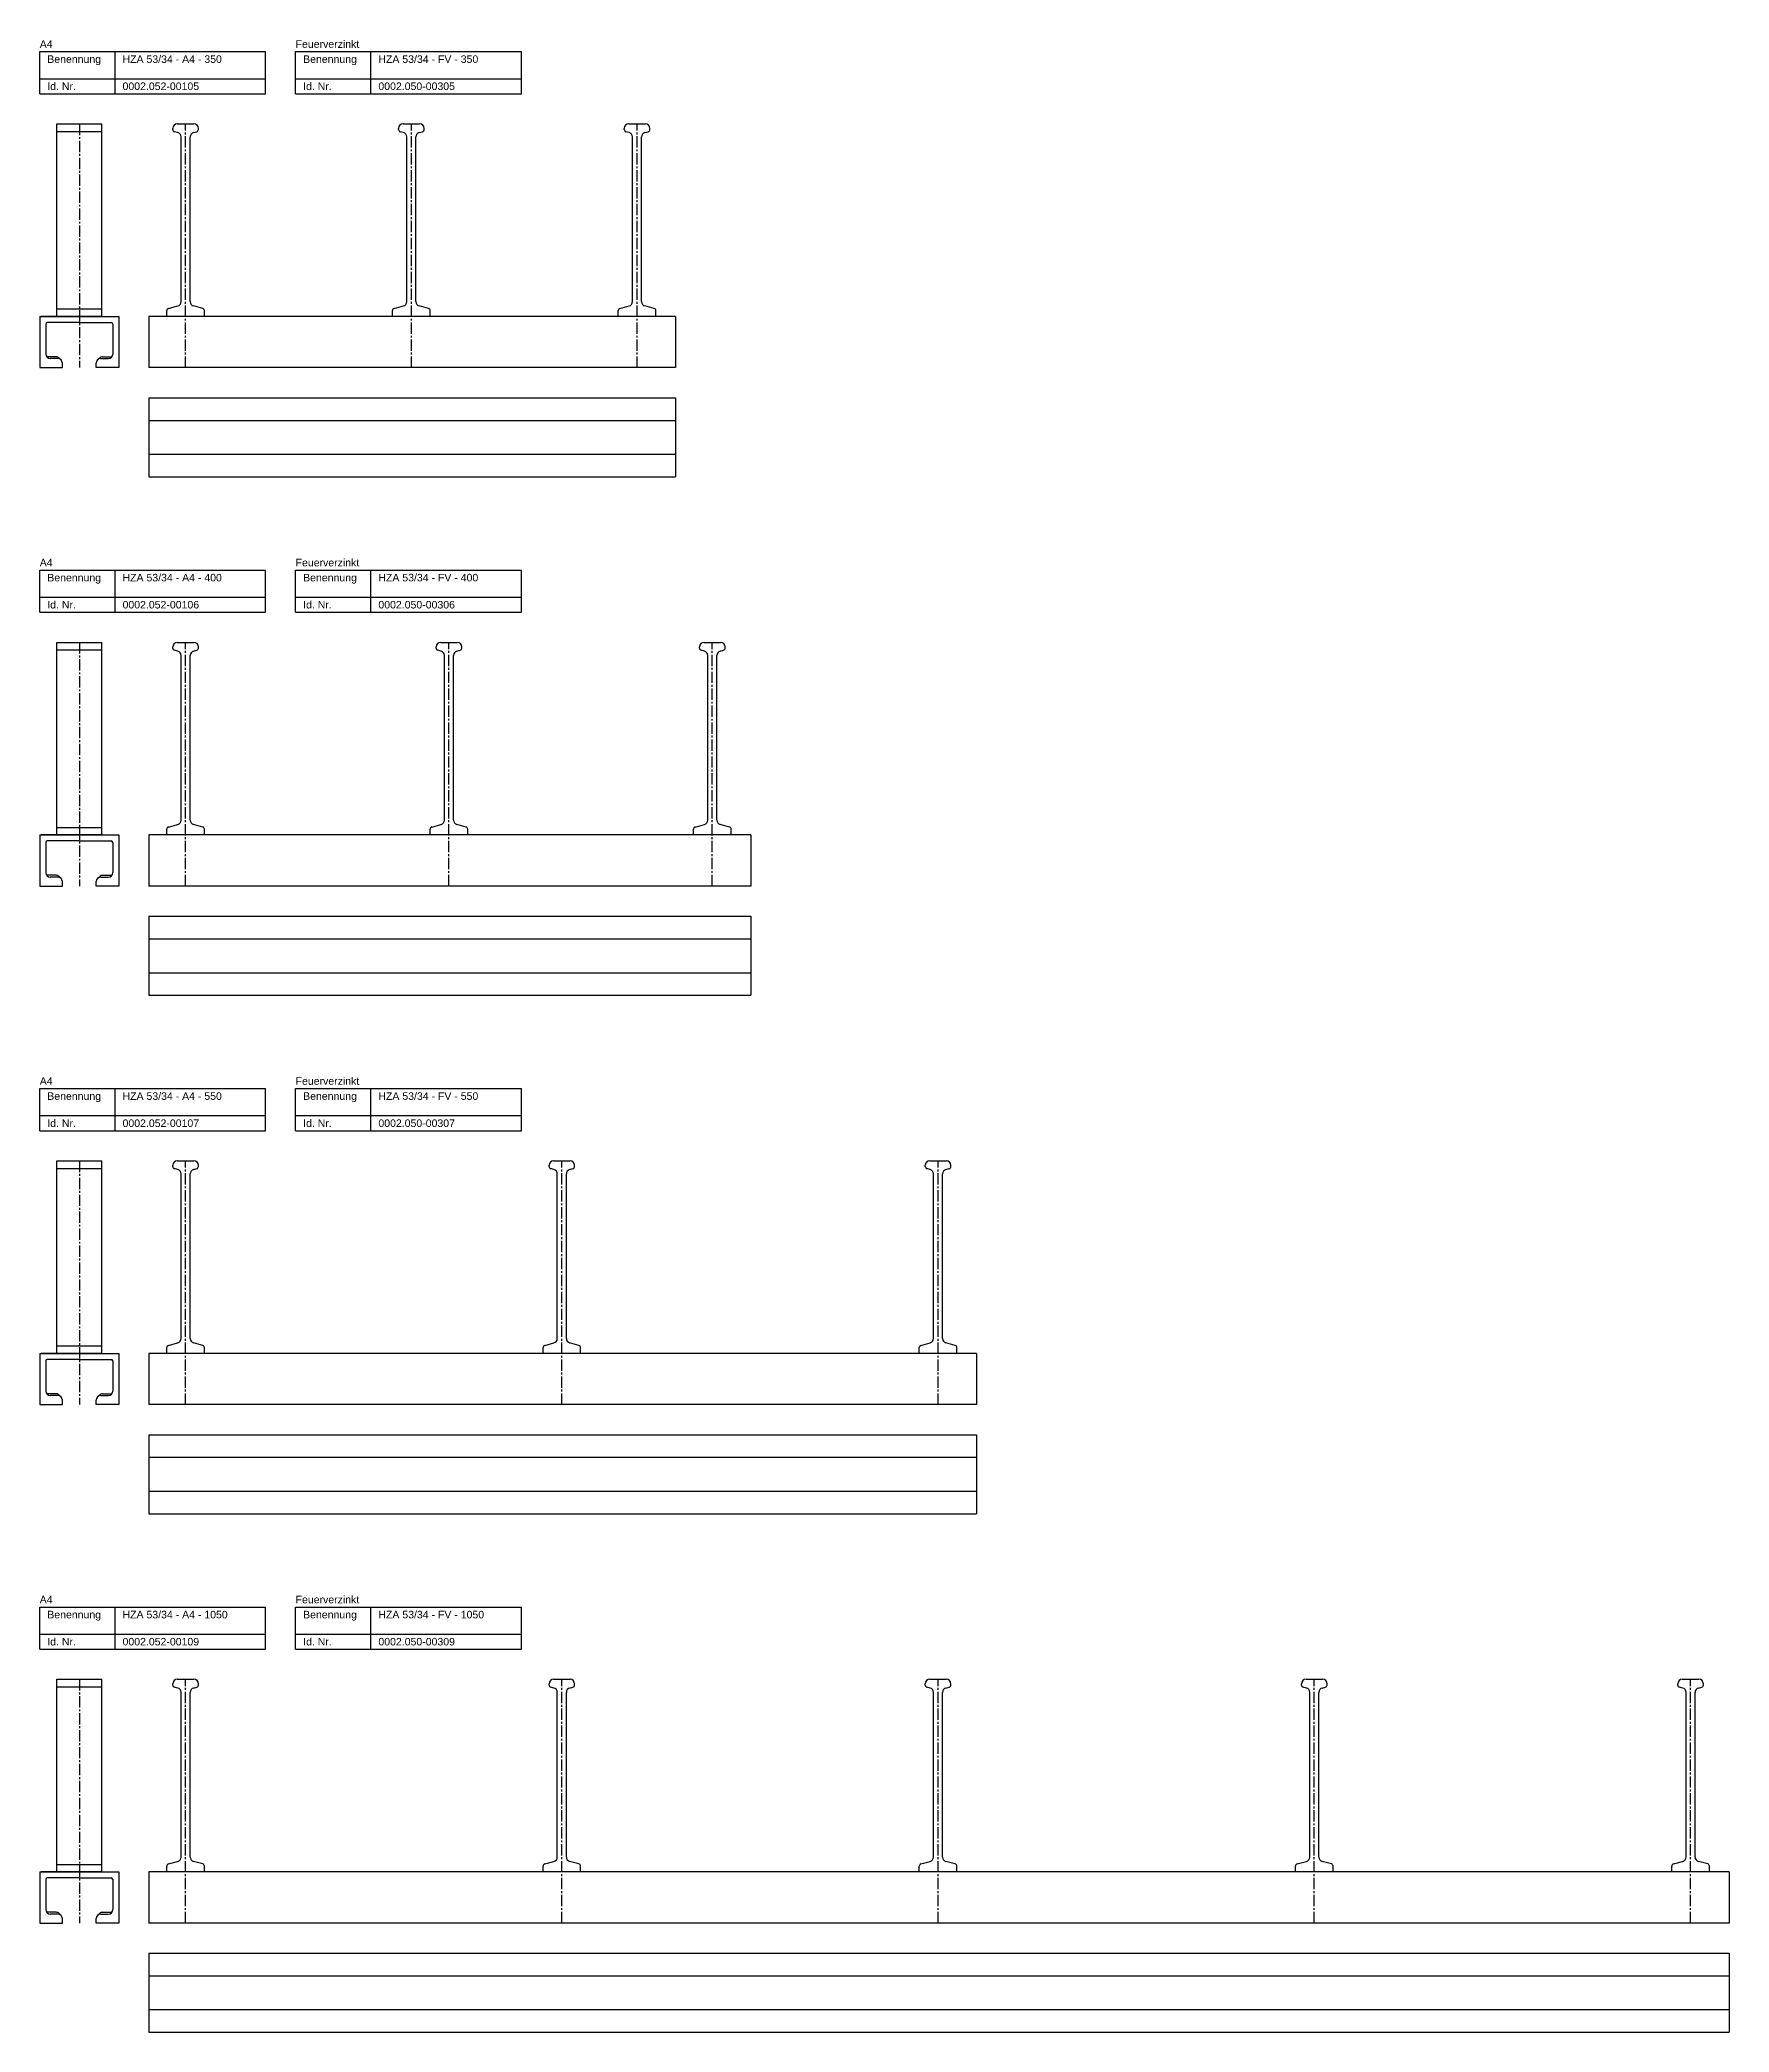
# Model space of a CAD drawing. Header units: millimetres. Extents: x -218 to 5925, y 437 to 3483.
# Drawn here: x -218 to 905, y 781 to 2105 of the extents above; entities that cross this region are included whole.
import ezdxf

# ---------------------------------------------------------------- set-up
doc = ezdxf.new("R2010")
doc.units = ezdxf.units.MM
doc.header["$LTSCALE"] = 10
doc.linetypes.add('MITTE2', pattern=[1.125, 0.75, -0.125, 0.125, -0.125])
doc.layers.add('HALFEN', color=2, linetype='CONTINUOUS')
doc.styles.add('ARIAL50', font='ARIAL.TTF', dxfattribs={"height": 5})

msp = doc.modelspace()

# ---------------------------------------------------------------- texts
at = {"layer": 'HALFEN', "style": 'ARIAL50'}
for s, p in [('Feuerverzinkt', (-47.8, 2099.7)), ('A4', (-217.8, 2099.7)), ('Benennung', (-212.8, 2089.7)), ('HZA 53/34 - A4 - 350', (-162.8, 2089.7)), ('Benennung', (-42.8, 2089.7)), ('HZA 53/34 - FV - 350', (7.2, 2089.7)), ('Id. Nr.', (-212.8, 2071.7)), ('0002.052-00105', (-162.8, 2071.7)), ('Id. Nr.', (-42.8, 2071.7)), ('0002.050-00305', (7.2, 2071.7)), ('A4', (-217.8, 1755.2)), ('Benennung', (-212.8, 1745.2)), ('HZA 53/34 - A4 - 400', (-162.8, 1745.2)), ('Feuerverzinkt', (-47.8, 1755.2)), ('Benennung', (-42.8, 1745.2)), ('HZA 53/34 - FV - 400', (7.2, 1745.2)), ('Id. Nr.', (-212.8, 1727.2)), ('0002.052-00106', (-162.8, 1727.2)), ('Id. Nr.', (-42.8, 1727.2)), ('0002.050-00306', (7.2, 1727.2)), ('A4', (-217.8, 1410.7)), ('Benennung', (-212.8, 1400.7)), ('HZA 53/34 - A4 - 550', (-162.8, 1400.7)), ('Feuerverzinkt', (-47.8, 1410.7)), ('Benennung', (-42.8, 1400.7)), ('HZA 53/34 - FV - 550', (7.2, 1400.7)), ('Id. Nr.', (-212.8, 1382.7)), ('0002.052-00107', (-162.8, 1382.7)), ('Id. Nr.', (-42.8, 1382.7)), ('0002.050-00307', (7.2, 1382.7)), ('A4', (-217.8, 1066.2)), ('Benennung', (-212.8, 1056.2)), ('HZA 53/34 - A4 - 1050', (-162.8, 1056.2)), ('Feuerverzinkt', (-47.8, 1066.2)), ('Benennung', (-42.8, 1056.2)), ('HZA 53/34 - FV - 1050', (7.2, 1056.2)), ('Id. Nr.', (-212.8, 1038.2)), ('0002.052-00109', (-162.8, 1038.2)), ('Id. Nr.', (-42.8, 1038.2)), ('0002.050-00309', (7.2, 1038.2))]:
    msp.add_text(s, height=5, dxfattribs=at).set_placement(p)

# ---------------------------------------------------------------- linework, layer by layer
at = {"layer": 'HALFEN'}
for p, q in [((-217.8, 2097.2), (-67.8, 2097.2)), ((-217.8, 2069.2), (-217.8, 2097.2)), ((-167.8, 2069.2), (-167.8, 2097.2)), ((-67.8, 2069.2), (-67.8, 2097.2)), ((-47.8, 2097.2), (102.2, 2097.2)), ((-47.8, 2069.2), (-47.8, 2097.2)), ((2.2, 2069.2), (2.2, 2097.2)), ((102.2, 2069.2), (102.2, 2097.2)), ((-217.8, 2079.2), (-67.8, 2079.2)), ((-47.8, 2079.2), (102.2, 2079.2)), ((-217.8, 2069.2), (-67.8, 2069.2)), ((-47.8, 2069.2), (102.2, 2069.2)), ((-206.5, 1921.2), (-206.5, 2049.2)), ((-206.5, 2049.2), (-176.5, 2049.2)), ((-206.5, 2044.2), (-176.5, 2044.2)), ((-176.5, 1921.2), (-176.5, 2049.2)), ((-129.4, 2045.4), (-129.4, 2046.2)), ((-126.2, 2043.4), (-128.3, 2044)), ((-126.4, 2049.2), (-115.4, 2049.2)), ((-123.9, 1931.1), (-123.9, 2040.5)), ((-117.9, 1931.1), (-117.9, 2040.5)), ((-115.7, 2043.4), (-113.5, 2044)), ((-112.4, 2045.4), (-112.4, 2046.2)), ((20.6, 2045.4), (20.6, 2046.2)), ((23.8, 2043.4), (21.7, 2044)), ((23.6, 2049.2), (34.6, 2049.2)), ((26.1, 1931.1), (26.1, 2040.5)), ((32.1, 1931.1), (32.1, 2040.5)), ((34.3, 2043.4), (36.5, 2044)), ((37.6, 2045.4), (37.6, 2046.2)), ((170.6, 2045.4), (170.6, 2046.2)), ((173.8, 2043.4), (171.7, 2044)), ((173.6, 2049.2), (184.6, 2049.2)), ((176.1, 1931.1), (176.1, 2040.5)), ((182.1, 1931.1), (182.1, 2040.5)), ((184.3, 2043.4), (186.5, 2044)), ((187.6, 2045.4), (187.6, 2046.2)), ((-217.8, 1921.2), (-165.3, 1921.2)), ((-217.8, 1921.2), (-217.8, 1887.2)), ((-191.5, 1921.2), (-216.8, 1921.2)), ((-210.5, 1921.2), (-190.5, 1921.2)), ((-206.5, 1926.2), (-176.5, 1926.2)), ((-176.5, 1921.2), (-194.5, 1921.2)), ((-165.3, 1921.2), (-165.3, 1887.2)), ((204.7, 1921.2), (-145.3, 1921.2)), ((-145.3, 1921.2), (-145.3, 1887.2)), ((-133.4, 1921.2), (-133.4, 1925.1)), ((-132.3, 1926.5), (-126.2, 1928.2)), ((-109.5, 1926.5), (-115.7, 1928.2)), ((-108.4, 1921.2), (-108.4, 1925.1)), ((16.6, 1921.2), (16.6, 1925.1)), ((17.7, 1926.5), (23.8, 1928.2)), ((40.5, 1926.5), (34.3, 1928.2)), ((41.6, 1921.2), (41.6, 1925.1)), ((166.6, 1921.2), (166.6, 1925.1)), ((167.7, 1926.5), (173.8, 1928.2)), ((190.5, 1926.5), (184.3, 1928.2)), ((191.6, 1921.2), (191.6, 1925.1)), ((204.7, 1921.2), (204.7, 1887.2)), ((-213.8, 1916.2), (-213.8, 1896.2)), ((-191.5, 1917.2), (-212.8, 1917.2)), ((-191.5, 1917.2), (-170.3, 1917.2)), ((-169.3, 1916.2), (-169.3, 1896.2)), ((-206.9, 1894.4), (-213.1, 1894.4)), ((-205.8, 1893.2), (-210.8, 1893.2)), ((-203.7, 1892.4), (-204.9, 1893.5)), ((-179.3, 1892.4), (-178.1, 1893.5)), ((-177.3, 1893.2), (-172.3, 1893.2)), ((-176.1, 1894.4), (-169.9, 1894.4)), ((-217.8, 1887.2), (-202.8, 1887.2)), ((-202.8, 1887.2), (-202.8, 1890.2)), ((-180.3, 1887.2), (-180.3, 1890.2)), ((-165.3, 1887.2), (-180.3, 1887.2)), ((204.7, 1887.2), (-145.3, 1887.2)), ((-145.3, 1867.2), (204.7, 1867.2)), ((-145.3, 1867.2), (-145.3, 1814.7)), ((204.7, 1867.2), (204.7, 1814.7)), ((-145.3, 1852.2), (204.7, 1852.2)), ((-145.3, 1829.7), (204.7, 1829.7)), ((-145.3, 1814.7), (204.7, 1814.7)), ((-217.8, 1752.7), (-67.8, 1752.7)), ((-217.8, 1724.7), (-217.8, 1752.7)), ((-167.8, 1724.7), (-167.8, 1752.7)), ((-67.8, 1724.7), (-67.8, 1752.7)), ((-47.8, 1752.7), (102.2, 1752.7)), ((-47.8, 1724.7), (-47.8, 1752.7)), ((2.2, 1724.7), (2.2, 1752.7)), ((102.2, 1724.7), (102.2, 1752.7)), ((-217.8, 1734.7), (-67.8, 1734.7)), ((-47.8, 1734.7), (102.2, 1734.7)), ((-217.8, 1724.7), (-67.8, 1724.7)), ((-47.8, 1724.7), (102.2, 1724.7)), ((-206.5, 1576.7), (-206.5, 1704.7)), ((-206.5, 1704.7), (-176.5, 1704.7)), ((-206.5, 1699.7), (-176.5, 1699.7)), ((-176.5, 1576.7), (-176.5, 1704.7)), ((-129.4, 1700.9), (-129.4, 1701.7)), ((-126.2, 1698.9), (-128.3, 1699.5)), ((-126.4, 1704.7), (-115.4, 1704.7)), ((-123.9, 1586.6), (-123.9, 1696)), ((-117.9, 1586.6), (-117.9, 1696)), ((-115.7, 1698.9), (-113.5, 1699.5)), ((-112.4, 1700.9), (-112.4, 1701.7)), ((45.6, 1700.9), (45.6, 1701.7)), ((48.8, 1698.9), (46.7, 1699.5)), ((48.6, 1704.7), (59.6, 1704.7)), ((51.1, 1586.6), (51.1, 1696)), ((57.1, 1586.6), (57.1, 1696)), ((59.3, 1698.9), (61.5, 1699.5)), ((62.6, 1700.9), (62.6, 1701.7)), ((220.6, 1700.9), (220.6, 1701.7)), ((223.8, 1698.9), (221.7, 1699.5)), ((223.6, 1704.7), (234.6, 1704.7)), ((226.1, 1586.6), (226.1, 1696)), ((232.1, 1586.6), (232.1, 1696)), ((234.3, 1698.9), (236.5, 1699.5)), ((237.6, 1700.9), (237.6, 1701.7)), ((-217.8, 1576.7), (-165.3, 1576.7)), ((-217.8, 1576.7), (-217.8, 1542.7)), ((-191.5, 1576.7), (-216.8, 1576.7)), ((-210.5, 1576.7), (-190.5, 1576.7)), ((-206.5, 1581.7), (-176.5, 1581.7)), ((-176.5, 1576.7), (-194.5, 1576.7)), ((-165.3, 1576.7), (-165.3, 1542.7)), ((254.7, 1576.7), (-145.3, 1576.7)), ((-145.3, 1576.7), (-145.3, 1542.7)), ((-133.4, 1576.7), (-133.4, 1580.6)), ((-132.3, 1582), (-126.2, 1583.7)), ((-109.5, 1582), (-115.7, 1583.7)), ((-108.4, 1576.7), (-108.4, 1580.6)), ((41.6, 1576.7), (41.6, 1580.6)), ((42.7, 1582), (48.8, 1583.7)), ((65.5, 1582), (59.3, 1583.7)), ((66.6, 1576.7), (66.6, 1580.6)), ((216.6, 1576.7), (216.6, 1580.6)), ((217.7, 1582), (223.8, 1583.7)), ((240.5, 1582), (234.3, 1583.7)), ((241.6, 1576.7), (241.6, 1580.6)), ((254.7, 1576.7), (254.7, 1542.7)), ((-213.8, 1571.7), (-213.8, 1551.7)), ((-191.5, 1572.7), (-212.8, 1572.7)), ((-191.5, 1572.7), (-170.3, 1572.7)), ((-169.3, 1571.7), (-169.3, 1551.7)), ((-206.9, 1549.9), (-213.1, 1549.9)), ((-203.7, 1547.9), (-204.9, 1549)), ((-179.3, 1547.9), (-178.1, 1549)), ((-176.1, 1549.9), (-169.9, 1549.9)), ((-217.8, 1542.7), (-202.8, 1542.7)), ((-205.8, 1548.7), (-210.8, 1548.7)), ((-202.8, 1542.7), (-202.8, 1545.7)), ((-180.3, 1542.7), (-180.3, 1545.7)), ((-165.3, 1542.7), (-180.3, 1542.7)), ((-177.3, 1548.7), (-172.3, 1548.7)), ((254.7, 1542.7), (-145.3, 1542.7)), ((-145.3, 1522.7), (254.7, 1522.7)), ((-145.3, 1522.7), (-145.3, 1470.2)), ((254.7, 1522.7), (254.7, 1470.2)), ((-145.3, 1507.7), (254.7, 1507.7)), ((-145.3, 1485.2), (254.7, 1485.2)), ((-145.3, 1470.2), (254.7, 1470.2)), ((-217.8, 1408.2), (-67.8, 1408.2)), ((-217.8, 1380.2), (-217.8, 1408.2)), ((-167.8, 1380.2), (-167.8, 1408.2)), ((-67.8, 1380.2), (-67.8, 1408.2)), ((-47.8, 1408.2), (102.2, 1408.2)), ((-47.8, 1380.2), (-47.8, 1408.2)), ((2.2, 1380.2), (2.2, 1408.2)), ((102.2, 1380.2), (102.2, 1408.2)), ((-217.8, 1390.2), (-67.8, 1390.2)), ((-47.8, 1390.2), (102.2, 1390.2)), ((-217.8, 1380.2), (-67.8, 1380.2)), ((-47.8, 1380.2), (102.2, 1380.2)), ((-206.5, 1232.2), (-206.5, 1360.2)), ((-206.5, 1360.2), (-176.5, 1360.2)), ((-206.5, 1355.2), (-176.5, 1355.2)), ((-176.5, 1232.2), (-176.5, 1360.2)), ((-129.4, 1356.4), (-129.4, 1357.2)), ((-126.2, 1354.4), (-128.3, 1355)), ((-126.4, 1360.2), (-115.4, 1360.2)), ((-123.9, 1242.1), (-123.9, 1351.5)), ((-117.9, 1242.1), (-117.9, 1351.5)), ((-115.7, 1354.4), (-113.5, 1355)), ((-112.4, 1356.4), (-112.4, 1357.2)), ((120.6, 1356.4), (120.6, 1357.2)), ((123.8, 1354.4), (121.7, 1355)), ((123.6, 1360.2), (134.6, 1360.2)), ((126.1, 1242.1), (126.1, 1351.5)), ((132.1, 1242.1), (132.1, 1351.5)), ((134.3, 1354.4), (136.5, 1355)), ((137.6, 1356.4), (137.6, 1357.2)), ((370.6, 1356.4), (370.6, 1357.2)), ((373.8, 1354.4), (371.7, 1355)), ((373.6, 1360.2), (384.6, 1360.2)), ((376.1, 1242.1), (376.1, 1351.5)), ((382.1, 1242.1), (382.1, 1351.5)), ((384.3, 1354.4), (386.5, 1355)), ((387.6, 1356.4), (387.6, 1357.2)), ((-217.8, 1232.2), (-165.3, 1232.2)), ((-217.8, 1232.2), (-217.8, 1198.2)), ((-191.5, 1232.2), (-216.8, 1232.2)), ((-210.5, 1232.2), (-190.5, 1232.2)), ((-206.5, 1237.2), (-176.5, 1237.2)), ((-176.5, 1232.2), (-194.5, 1232.2)), ((-165.3, 1232.2), (-165.3, 1198.2)), ((404.7, 1232.2), (-145.3, 1232.2)), ((-145.3, 1232.2), (-145.3, 1198.2)), ((-133.4, 1232.2), (-133.4, 1236.1)), ((-132.3, 1237.5), (-126.2, 1239.2)), ((-109.5, 1237.5), (-115.7, 1239.2)), ((-108.4, 1232.2), (-108.4, 1236.1)), ((116.6, 1232.2), (116.6, 1236.1)), ((117.7, 1237.5), (123.8, 1239.2)), ((140.5, 1237.5), (134.3, 1239.2)), ((141.6, 1232.2), (141.6, 1236.1)), ((366.6, 1232.2), (366.6, 1236.1)), ((367.7, 1237.5), (373.8, 1239.2)), ((390.5, 1237.5), (384.3, 1239.2)), ((391.6, 1232.2), (391.6, 1236.1)), ((404.7, 1232.2), (404.7, 1198.2)), ((-213.8, 1227.2), (-213.8, 1207.2)), ((-191.5, 1228.2), (-212.8, 1228.2)), ((-191.5, 1228.2), (-170.3, 1228.2)), ((-169.3, 1227.2), (-169.3, 1207.2)), ((-206.9, 1205.4), (-213.1, 1205.4)), ((-176.1, 1205.4), (-169.9, 1205.4)), ((-217.8, 1198.2), (-202.8, 1198.2)), ((-205.8, 1204.2), (-210.8, 1204.2)), ((-203.7, 1203.4), (-204.9, 1204.5)), ((-202.8, 1198.2), (-202.8, 1201.2)), ((-180.3, 1198.2), (-180.3, 1201.2)), ((-165.3, 1198.2), (-180.3, 1198.2)), ((-179.3, 1203.4), (-178.1, 1204.5)), ((-177.3, 1204.2), (-172.3, 1204.2)), ((404.7, 1198.2), (-145.3, 1198.2)), ((-145.3, 1178.2), (404.7, 1178.2)), ((-145.3, 1178.2), (-145.3, 1125.7)), ((404.7, 1178.2), (404.7, 1125.7)), ((-145.3, 1163.2), (404.7, 1163.2)), ((-145.3, 1140.7), (404.7, 1140.7)), ((-145.3, 1125.7), (404.7, 1125.7)), ((-217.8, 1063.7), (-67.8, 1063.7)), ((-217.8, 1035.7), (-217.8, 1063.7)), ((-167.8, 1035.7), (-167.8, 1063.7)), ((-67.8, 1035.7), (-67.8, 1063.7)), ((-47.8, 1063.7), (102.2, 1063.7)), ((-47.8, 1035.7), (-47.8, 1063.7)), ((2.2, 1035.7), (2.2, 1063.7)), ((102.2, 1035.7), (102.2, 1063.7)), ((-217.8, 1045.7), (-67.8, 1045.7)), ((-217.8, 1035.7), (-67.8, 1035.7)), ((-47.8, 1045.7), (102.2, 1045.7)), ((-47.8, 1035.7), (102.2, 1035.7)), ((-206.5, 887.7), (-206.5, 1015.7)), ((-206.5, 1015.7), (-176.5, 1015.7)), ((-206.5, 1010.7), (-176.5, 1010.7)), ((-176.5, 887.7), (-176.5, 1015.7)), ((-129.4, 1011.9), (-129.4, 1012.7)), ((-126.2, 1009.9), (-128.3, 1010.5)), ((-126.4, 1015.7), (-115.4, 1015.7)), ((-123.9, 897.6), (-123.9, 1007)), ((-117.9, 897.6), (-117.9, 1007)), ((-115.7, 1009.9), (-113.5, 1010.5)), ((-112.4, 1011.9), (-112.4, 1012.7)), ((120.6, 1011.9), (120.6, 1012.7)), ((123.8, 1009.9), (121.7, 1010.5)), ((123.6, 1015.7), (134.6, 1015.7)), ((126.1, 897.6), (126.1, 1007)), ((132.1, 897.6), (132.1, 1007)), ((134.3, 1009.9), (136.5, 1010.5)), ((137.6, 1011.9), (137.6, 1012.7)), ((370.6, 1011.9), (370.6, 1012.7)), ((373.8, 1009.9), (371.7, 1010.5)), ((373.6, 1015.7), (384.6, 1015.7)), ((376.1, 897.6), (376.1, 1007)), ((382.1, 897.6), (382.1, 1007)), ((384.3, 1009.9), (386.5, 1010.5)), ((387.6, 1011.9), (387.6, 1012.7)), ((620.6, 1011.9), (620.6, 1012.7)), ((623.8, 1009.9), (621.7, 1010.5)), ((623.6, 1015.7), (634.6, 1015.7)), ((626.1, 897.6), (626.1, 1007)), ((632.1, 897.6), (632.1, 1007)), ((634.3, 1009.9), (636.5, 1010.5)), ((637.6, 1011.9), (637.6, 1012.7)), ((870.6, 1011.9), (870.6, 1012.7)), ((873.8, 1009.9), (871.7, 1010.5)), ((873.6, 1015.7), (884.6, 1015.7)), ((876.1, 897.6), (876.1, 1007)), ((882.1, 897.6), (882.1, 1007)), ((884.3, 1009.9), (886.5, 1010.5)), ((887.6, 1011.9), (887.6, 1012.7)), ((-217.8, 887.7), (-165.3, 887.7)), ((-217.8, 887.7), (-217.8, 853.7)), ((-191.5, 887.7), (-216.8, 887.7)), ((-210.5, 887.7), (-190.5, 887.7)), ((-206.5, 892.7), (-176.5, 892.7)), ((-176.5, 887.7), (-194.5, 887.7)), ((-165.3, 887.7), (-165.3, 853.7)), ((904.7, 887.7), (-145.3, 887.7)), ((-145.3, 887.7), (-145.3, 853.7)), ((-133.4, 887.7), (-133.4, 891.6)), ((-132.3, 893), (-126.2, 894.7)), ((-109.5, 893), (-115.7, 894.7)), ((-108.4, 887.7), (-108.4, 891.6)), ((116.6, 887.7), (116.6, 891.6)), ((117.7, 893), (123.8, 894.7)), ((140.5, 893), (134.3, 894.7)), ((141.6, 887.7), (141.6, 891.6)), ((366.6, 887.7), (366.6, 891.6)), ((367.7, 893), (373.8, 894.7)), ((390.5, 893), (384.3, 894.7)), ((391.6, 887.7), (391.6, 891.6)), ((616.6, 887.7), (616.6, 891.6)), ((617.7, 893), (623.8, 894.7)), ((640.5, 893), (634.3, 894.7)), ((641.6, 887.7), (641.6, 891.6)), ((866.6, 887.7), (866.6, 891.6)), ((867.7, 893), (873.8, 894.7)), ((890.5, 893), (884.3, 894.7)), ((891.6, 887.7), (891.6, 891.6)), ((904.7, 887.7), (904.7, 853.7)), ((-213.8, 882.7), (-213.8, 862.7)), ((-191.5, 883.7), (-212.8, 883.7)), ((-191.5, 883.7), (-170.3, 883.7)), ((-169.3, 882.7), (-169.3, 862.7)), ((-206.9, 860.9), (-213.1, 860.9)), ((-176.1, 860.9), (-169.9, 860.9)), ((-217.8, 853.7), (-202.8, 853.7)), ((-205.8, 859.7), (-210.8, 859.7)), ((-203.7, 858.9), (-204.9, 860)), ((-202.8, 853.7), (-202.8, 856.7)), ((-180.3, 853.7), (-180.3, 856.7)), ((-165.3, 853.7), (-180.3, 853.7)), ((-179.3, 858.9), (-178.1, 860)), ((-177.3, 859.7), (-172.3, 859.7)), ((904.7, 853.7), (-145.3, 853.7)), ((-145.3, 833.7), (904.7, 833.7)), ((-145.3, 833.7), (-145.3, 781.2)), ((904.7, 833.7), (904.7, 781.2)), ((-145.3, 818.7), (904.7, 818.7)), ((-145.3, 796.2), (904.7, 796.2)), ((-145.3, 781.2), (904.7, 781.2))]:
    msp.add_line(p, q, dxfattribs=at)
at = {"layer": 'HALFEN', "color": 1, "linetype": 'MITTE2'}
for p, q in [((-191.5, 2049.2), (-191.5, 1887.2)), ((-120.9, 1887.2), (-120.9, 2049.2)), ((29.1, 1887.2), (29.1, 2049.2)), ((179.1, 1887.2), (179.1, 2049.2)), ((-191.5, 1704.7), (-191.5, 1542.7)), ((-120.9, 1542.7), (-120.9, 1704.7)), ((54.1, 1542.7), (54.1, 1704.7)), ((229.1, 1542.7), (229.1, 1704.7)), ((-191.5, 1360.2), (-191.5, 1198.2)), ((-120.9, 1198.2), (-120.9, 1360.2)), ((129.1, 1198.2), (129.1, 1360.2)), ((379.1, 1198.2), (379.1, 1360.2)), ((-191.5, 1015.7), (-191.5, 853.7)), ((-120.9, 853.7), (-120.9, 1015.7)), ((129.1, 853.7), (129.1, 1015.7)), ((379.1, 853.7), (379.1, 1015.7)), ((629.1, 853.7), (629.1, 1015.7)), ((879.1, 853.7), (879.1, 1015.7))]:
    msp.add_line(p, q, dxfattribs=at)
at = {"layer": 'HALFEN'}
for centre, radius, start, end in [((-126.4, 2046.2), 3, 90, 180), ((-127.9, 2045.4), 1.5, 180, 255), ((-126.9, 2040.5), 3, 0, 75), ((-114.9, 2040.5), 3, 105, 180), ((-115.4, 2046.2), 3, 0, 90), ((-113.9, 2045.4), 1.5, 285, 0), ((23.6, 2046.2), 3, 90, 180), ((22.1, 2045.4), 1.5, 180, 255), ((23.1, 2040.5), 3, 0, 75), ((35.1, 2040.5), 3, 105, 180), ((34.6, 2046.2), 3, 0, 90), ((36.1, 2045.4), 1.5, 285, 0), ((173.6, 2046.2), 3, 90, 180), ((172.1, 2045.4), 1.5, 180, 255), ((173.1, 2040.5), 3, 0, 75), ((185.1, 2040.5), 3, 105, 180), ((184.6, 2046.2), 3, 0, 90), ((186.1, 2045.4), 1.5, 285, 0), ((-131.9, 1925.1), 1.5, 105, 180), ((-126.9, 1931.1), 3, 285, 0), ((-114.9, 1931.1), 3, 180, 255), ((-109.9, 1925.1), 1.5, 0, 75), ((18.1, 1925.1), 1.5, 105, 180), ((23.1, 1931.1), 3, 285, 0), ((35.1, 1931.1), 3, 180, 255), ((40.1, 1925.1), 1.5, 0, 75), ((168.1, 1925.1), 1.5, 105, 180), ((173.1, 1931.1), 3, 285, 0), ((185.1, 1931.1), 3, 180, 255), ((190.1, 1925.1), 1.5, 0, 75), ((-212.8, 1916.2), 1, 90, 180), ((-170.3, 1916.2), 1, 0, 90), ((-210.8, 1896.2), 3, 180, 270), ((-206.9, 1891.4), 3, 46.9151, 90), ((-205.8, 1890.2), 3, 0, 90), ((-177.3, 1890.2), 3, 90, 180), ((-176.1, 1891.4), 3, 90, 133.0849), ((-172.3, 1896.2), 3, 270, 0), ((-126.4, 1701.7), 3, 90, 180), ((-127.9, 1700.9), 1.5, 180, 255), ((-126.9, 1696), 3, 0, 75), ((-114.9, 1696), 3, 105, 180), ((-115.4, 1701.7), 3, 0, 90), ((-113.9, 1700.9), 1.5, 285, 0), ((48.6, 1701.7), 3, 90, 180), ((47.1, 1700.9), 1.5, 180, 255), ((48.1, 1696), 3, 0, 75), ((60.1, 1696), 3, 105, 180), ((59.6, 1701.7), 3, 0, 90), ((61.1, 1700.9), 1.5, 285, 0), ((223.6, 1701.7), 3, 90, 180), ((222.1, 1700.9), 1.5, 180, 255), ((223.1, 1696), 3, 0, 75), ((235.1, 1696), 3, 105, 180), ((234.6, 1701.7), 3, 0, 90), ((236.1, 1700.9), 1.5, 285, 0), ((-131.9, 1580.6), 1.5, 105, 180), ((-126.9, 1586.6), 3, 285, 0), ((-114.9, 1586.6), 3, 180, 255), ((-109.9, 1580.6), 1.5, 0, 75), ((43.1, 1580.6), 1.5, 105, 180), ((48.1, 1586.6), 3, 285, 0), ((60.1, 1586.6), 3, 180, 255), ((65.1, 1580.6), 1.5, 0, 75), ((218.1, 1580.6), 1.5, 105, 180), ((223.1, 1586.6), 3, 285, 0), ((235.1, 1586.6), 3, 180, 255), ((240.1, 1580.6), 1.5, 0, 75), ((-212.8, 1571.7), 1, 90, 180), ((-170.3, 1571.7), 1, 0, 90), ((-210.8, 1551.7), 3, 180, 270), ((-206.9, 1546.9), 3, 46.9151, 90), ((-176.1, 1546.9), 3, 90, 133.0849), ((-172.3, 1551.7), 3, 270, 0), ((-205.8, 1545.7), 3, 0, 90), ((-177.3, 1545.7), 3, 90, 180), ((-126.4, 1357.2), 3, 90, 180), ((-127.9, 1356.4), 1.5, 180, 255), ((-126.9, 1351.5), 3, 0, 75), ((-114.9, 1351.5), 3, 105, 180), ((-115.4, 1357.2), 3, 0, 90), ((-113.9, 1356.4), 1.5, 285, 0), ((123.6, 1357.2), 3, 90, 180), ((122.1, 1356.4), 1.5, 180, 255), ((123.1, 1351.5), 3, 0, 75), ((135.1, 1351.5), 3, 105, 180), ((134.6, 1357.2), 3, 0, 90), ((136.1, 1356.4), 1.5, 285, 0), ((373.6, 1357.2), 3, 90, 180), ((372.1, 1356.4), 1.5, 180, 255), ((373.1, 1351.5), 3, 0, 75), ((385.1, 1351.5), 3, 105, 180), ((384.6, 1357.2), 3, 0, 90), ((386.1, 1356.4), 1.5, 285, 0), ((-131.9, 1236.1), 1.5, 105, 180), ((-126.9, 1242.1), 3, 285, 0), ((-114.9, 1242.1), 3, 180, 255), ((-109.9, 1236.1), 1.5, 0, 75), ((118.1, 1236.1), 1.5, 105, 180), ((123.1, 1242.1), 3, 285, 0), ((135.1, 1242.1), 3, 180, 255), ((140.1, 1236.1), 1.5, 0, 75), ((368.1, 1236.1), 1.5, 105, 180), ((373.1, 1242.1), 3, 285, 0), ((385.1, 1242.1), 3, 180, 255), ((390.1, 1236.1), 1.5, 0, 75), ((-212.8, 1227.2), 1, 90, 180), ((-170.3, 1227.2), 1, 0, 90), ((-210.8, 1207.2), 3, 180, 270), ((-206.9, 1202.4), 3, 46.9151, 90), ((-176.1, 1202.4), 3, 90, 133.0849), ((-172.3, 1207.2), 3, 270, 0), ((-205.8, 1201.2), 3, 0, 90), ((-177.3, 1201.2), 3, 90, 180), ((-126.4, 1012.7), 3, 90, 180), ((-127.9, 1011.9), 1.5, 180, 255), ((-126.9, 1007), 3, 0, 75), ((-114.9, 1007), 3, 105, 180), ((-115.4, 1012.7), 3, 0, 90), ((-113.9, 1011.9), 1.5, 285, 0), ((123.6, 1012.7), 3, 90, 180), ((122.1, 1011.9), 1.5, 180, 255), ((123.1, 1007), 3, 0, 75), ((135.1, 1007), 3, 105, 180), ((134.6, 1012.7), 3, 0, 90), ((136.1, 1011.9), 1.5, 285, 0), ((373.6, 1012.7), 3, 90, 180), ((372.1, 1011.9), 1.5, 180, 255), ((373.1, 1007), 3, 0, 75), ((385.1, 1007), 3, 105, 180), ((384.6, 1012.7), 3, 0, 90), ((386.1, 1011.9), 1.5, 285, 0), ((623.6, 1012.7), 3, 90, 180), ((622.1, 1011.9), 1.5, 180, 255), ((623.1, 1007), 3, 0, 75), ((635.1, 1007), 3, 105, 180), ((634.6, 1012.7), 3, 0, 90), ((636.1, 1011.9), 1.5, 285, 0), ((873.6, 1012.7), 3, 90, 180), ((872.1, 1011.9), 1.5, 180, 255), ((873.1, 1007), 3, 0, 75), ((885.1, 1007), 3, 105, 180), ((884.6, 1012.7), 3, 0, 90), ((886.1, 1011.9), 1.5, 285, 0), ((-131.9, 891.6), 1.5, 105, 180), ((-126.9, 897.6), 3, 285, 0), ((-114.9, 897.6), 3, 180, 255), ((-109.9, 891.6), 1.5, 0, 75), ((118.1, 891.6), 1.5, 105, 180), ((123.1, 897.6), 3, 285, 0), ((135.1, 897.6), 3, 180, 255), ((140.1, 891.6), 1.5, 0, 75), ((368.1, 891.6), 1.5, 105, 180), ((373.1, 897.6), 3, 285, 0), ((385.1, 897.6), 3, 180, 255), ((390.1, 891.6), 1.5, 0, 75), ((618.1, 891.6), 1.5, 105, 180), ((623.1, 897.6), 3, 285, 0), ((635.1, 897.6), 3, 180, 255), ((640.1, 891.6), 1.5, 0, 75), ((868.1, 891.6), 1.5, 105, 180), ((873.1, 897.6), 3, 285, 0), ((885.1, 897.6), 3, 180, 255), ((890.1, 891.6), 1.5, 0, 75), ((-212.8, 882.7), 1, 90, 180), ((-170.3, 882.7), 1, 0, 90), ((-210.8, 862.7), 3, 180, 270), ((-206.9, 857.9), 3, 46.9151, 90), ((-176.1, 857.9), 3, 90, 133.0849), ((-172.3, 862.7), 3, 270, 0), ((-205.8, 856.7), 3, 0, 90), ((-177.3, 856.7), 3, 90, 180)]:
    msp.add_arc(centre, radius, start, end, dxfattribs=at)

msp.set_redraw_order([(e.dxf.handle, doc.entitydb.next_handle()) for e in msp.query("TEXT MTEXT ATTDEF DIMENSION ARC_DIMENSION")])  # texts and dimensions are drawn at this point

doc.saveas('drawing.dxf')
